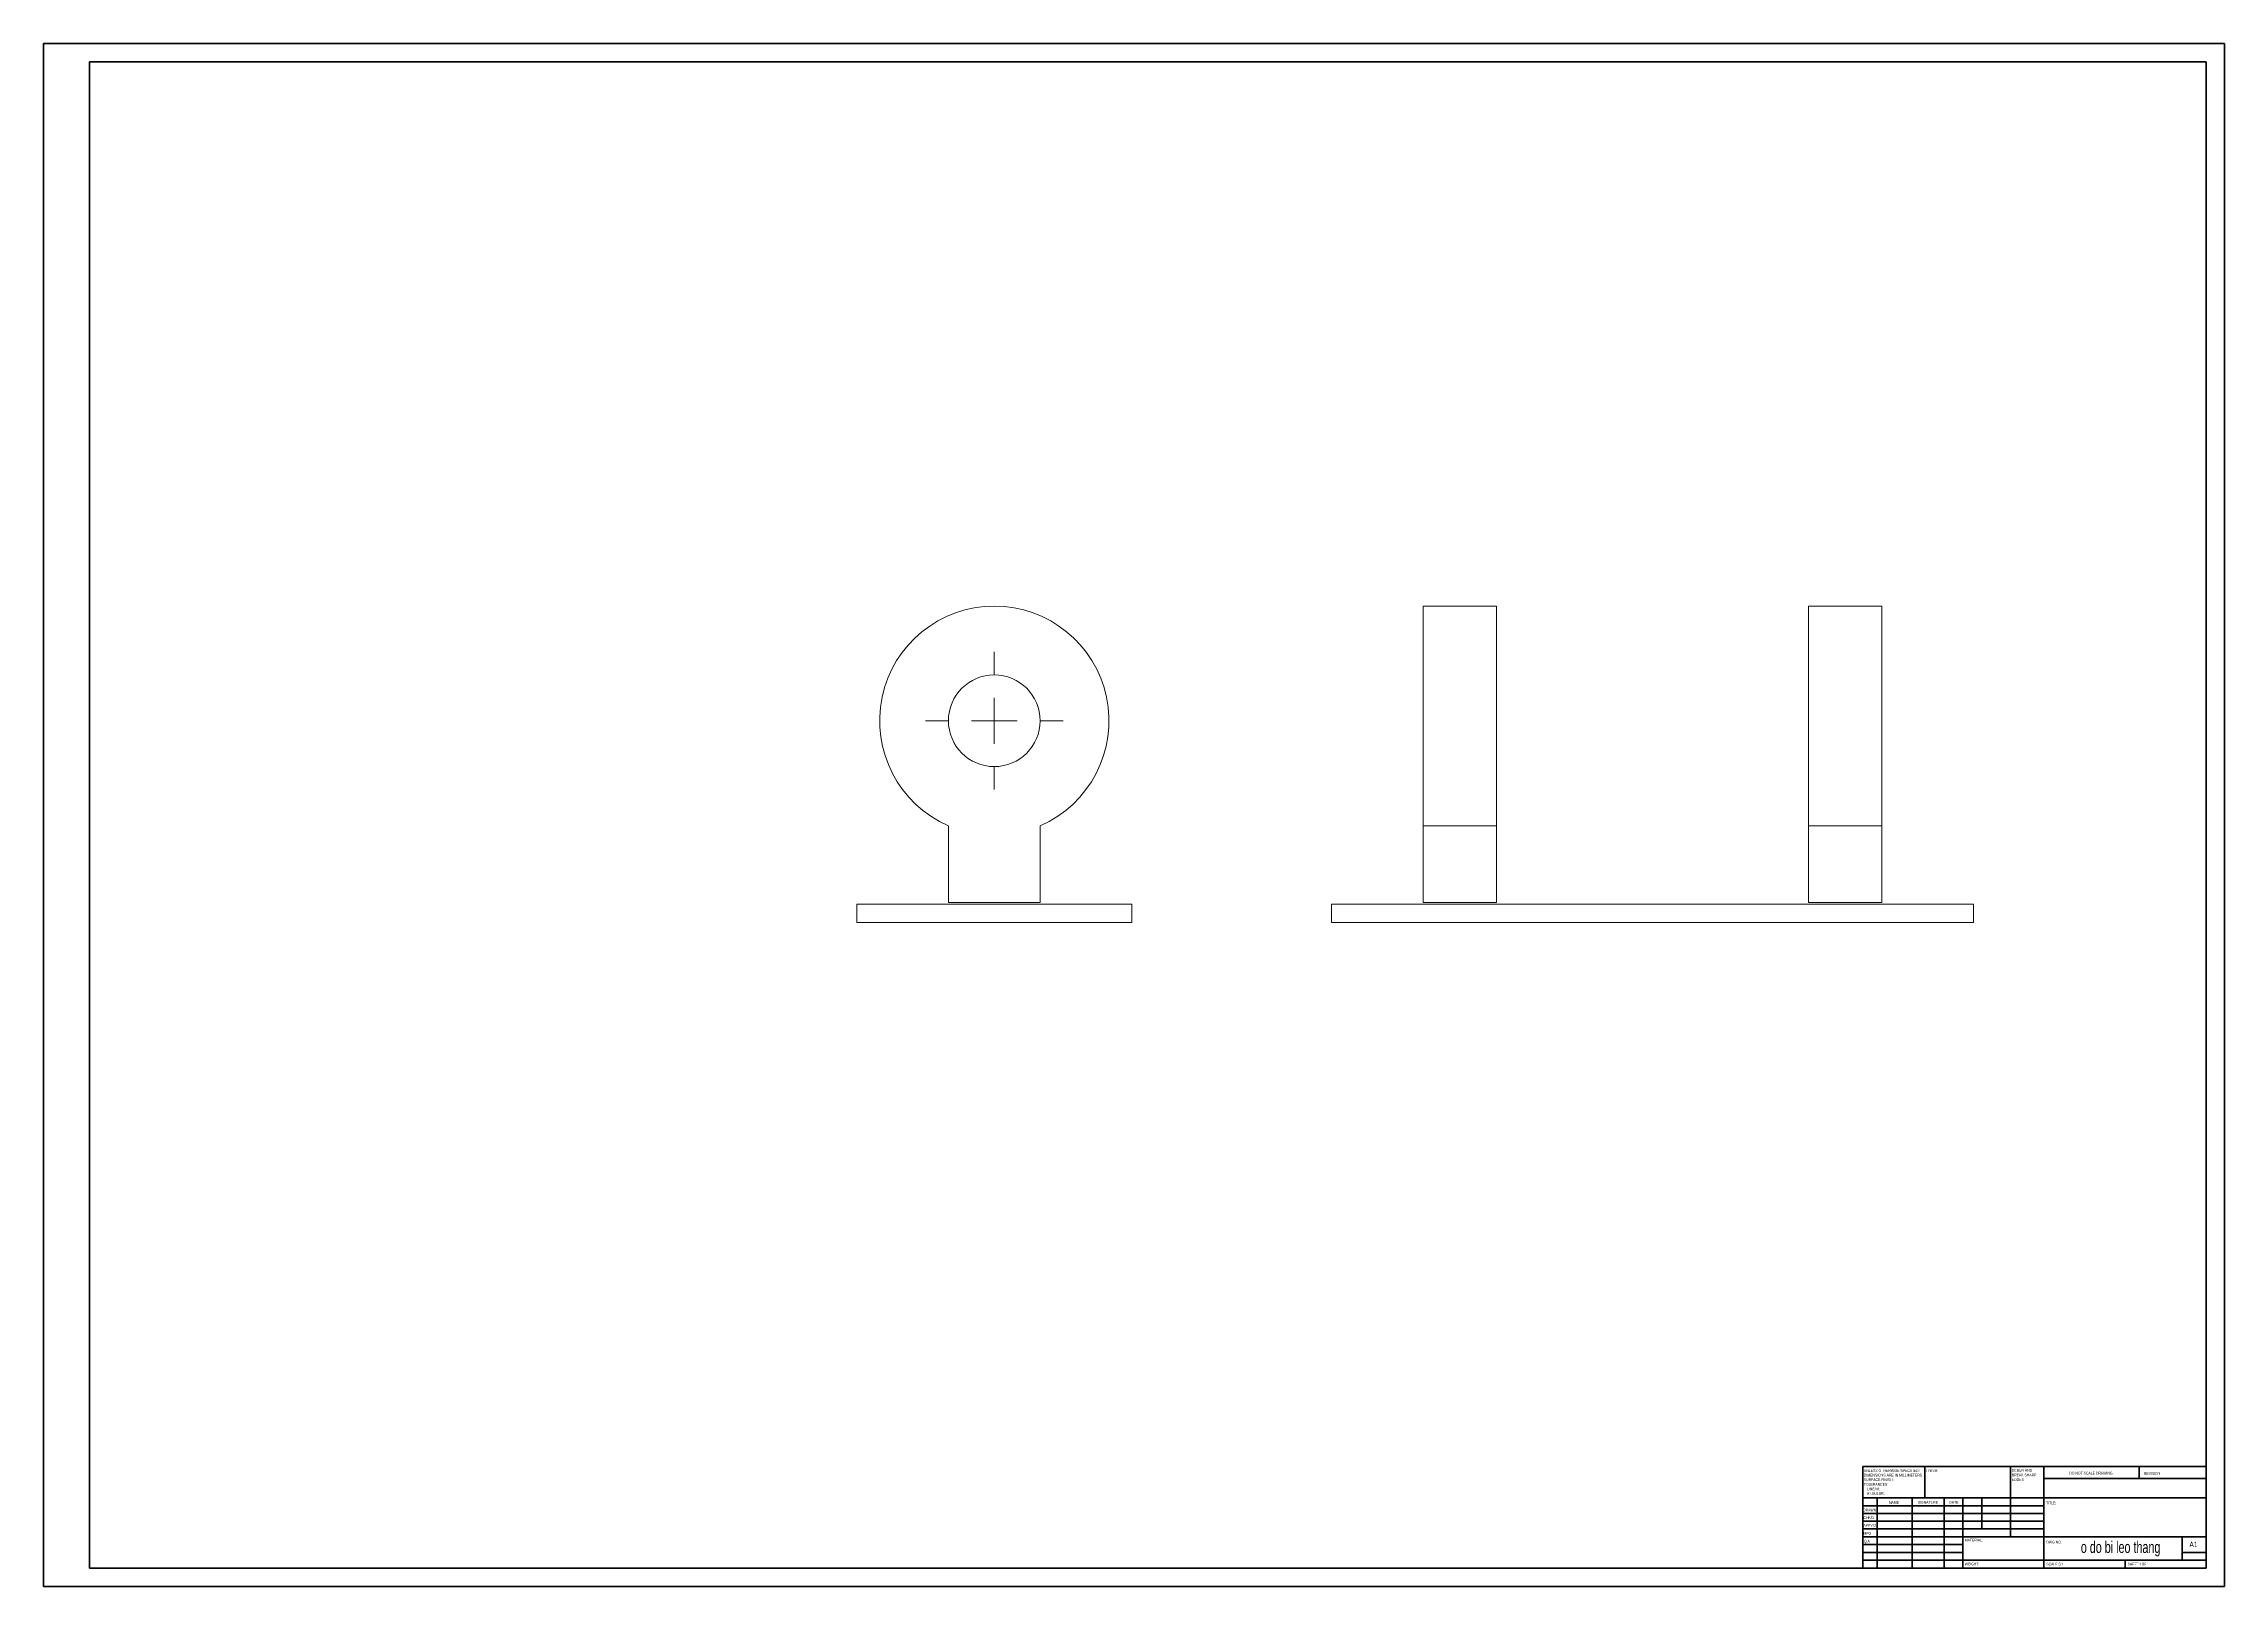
# Model space of a CAD drawing. Header units: millimetres. Extents: x 0 to 1189, y 0 to 841.
import ezdxf

# ---------------------------------------------------------------- set-up
doc = ezdxf.new("R2010")
doc.units = ezdxf.units.MM
doc.styles.add('SLDTEXTSTYLE0', font='TXT', dxfattribs={"width": 0.691176})
doc.styles.add('SLDTEXTSTYLE1', font='TXT', dxfattribs={"width": 0.75})
doc.styles.add('SLDTEXTSTYLE2', font='TXT', dxfattribs={"width": 0.6875})

# ---------------------------------------------------------------- blocks, each defined once
blk = doc.blocks.new('SW_NOTE_0')
at = {"color": 0, "linetype": 'Continuous', "lineweight": 0, "char_height": 1.5, "attachment_point": 1, "style": 'SLDTEXTSTYLE1'}
for s, insert in [('DEBUR AND', (0, 1.9)), ('BREAK SHARP', (0, -0.6)), ('EDGES', (0, -3.1))]:
    blk.add_mtext(s, dxfattribs=dict(at, insert=insert))
blk = doc.blocks.new('SW_NOTE_1')
at = {"color": 0, "linetype": 'Continuous', "lineweight": 0, "char_height": 1.5, "attachment_point": 1, "style": 'SLDTEXTSTYLE1'}
for s, insert in [('UNLESS OTHERWISE SPECIFIED:', (0, 1.9)), ('TOLERANCES:', (0, -5.6)), ('DIMENSIONS ARE IN MILLIMETERS', (0, -0.6)), ('SURFACE FINISH:', (0, -3.1)), ('ANGULAR:', (1.7, -10.6)), ('LINEAR:', (1.7, -8.1))]:
    blk.add_mtext(s, dxfattribs=dict(at, insert=insert))
blk = doc.blocks.new('SW_CENTERMARKSYMBOL_0')
at = {"color": 0, "linetype": 'Continuous', "lineweight": 0}
for p, q in [((0, 25), (0, 37.5)), ((0, 0), (0, 12.5)), ((-25, 0), (-37.5, 0)), ((0, 0), (-12.5, 0)), ((0, 0), (0, -12.5)), ((0, 0), (12.5, 0)), ((25, 0), (37.5, 0)), ((0, -25), (0, -37.5))]:
    blk.add_line(p, q, dxfattribs=at)

msp = doc.modelspace()

# ---------------------------------------------------------------- linework, layer by layer
at = {"color": 7, "linetype": 'Continuous', "lineweight": 40}
for p, q in [((0.1, 0.2), (0.1, 841.2)), ((0.1, 841.2), (1189.1, 841.2)), ((1189.1, 0.2), (1189.1, 841.2)), ((25.1, 10.2), (25.1, 831.2)), ((25.1, 831.2), (1179.1, 831.2)), ((1179.1, 10.2), (1179.1, 831.2)), ((991.9, 65.5), (1179.1, 65.5)), ((991.9, 65.5), (991.9, 10.2)), ((1025.7, 48.5), (1025.7, 65.5)), ((1072.5, 65.5), (1072.5, 27.2)), ((1090.7, 65.5), (1090.7, 10.2)), ((1142.7, 59.1), (1142.7, 65.5)), ((1179.1, 65.5), (1179.1, 10.2)), ((1179.1, 48.5), (991.9, 48.5)), ((999.7, 48.5), (999.7, 10.2)), ((1018.9, 48.5), (1018.9, 10.2)), ((1036.3, 48.5), (1036.3, 10.2)), ((1046.5, 10.2), (1046.5, 48.5)), ((1056.9, 31.5), (1056.9, 48.5)), ((1179.1, 59.1), (1090.7, 59.1)), ((1090.7, 44.2), (991.9, 44.2)), ((1090.7, 40), (991.9, 40)), ((1090.7, 35.7), (991.9, 35.7)), ((1090.7, 31.5), (991.9, 31.5)), ((1046.5, 27.2), (991.9, 27.2)), ((1046.5, 27.2), (1179.1, 27.2)), ((1166.1, 14.5), (1166.1, 27.2)), ((1046.5, 23), (991.9, 23)), ((1046.5, 18.7), (991.9, 18.7)), ((991.9, 14.5), (1179.1, 14.5)), ((1134.9, 10.2), (1134.9, 14.5)), ((1179.1, 18.7), (1166.1, 18.7)), ((0.1, 0.2), (1189.1, 0.2)), ((25.1, 10.2), (1179.1, 10.2))]:
    msp.add_line(p, q, dxfattribs=at)
at = {"color": 7, "linetype": 'Continuous', "lineweight": 15}
for p, q in [((792.3, 534.6), (752.3, 534.6)), ((752.3, 414.8), (752.3, 534.6)), ((792.3, 414.8), (792.3, 534.6)), ((1002.3, 534.6), (962.3, 534.6)), ((962.3, 414.8), (962.3, 534.6)), ((1002.3, 414.8), (1002.3, 534.6)), ((493.4, 414.8), (493.4, 373)), ((543.4, 373), (543.4, 414.8)), ((792.3, 414.8), (752.3, 414.8)), ((752.3, 373), (752.3, 414.8)), ((792.3, 373), (792.3, 414.8)), ((962.3, 414.8), (1002.3, 414.8)), ((962.3, 373), (962.3, 414.8)), ((1002.3, 373), (1002.3, 414.8)), ((443.4, 372.1), (593.4, 372.1)), ((443.4, 372.1), (443.4, 362.1)), ((493.4, 373), (543.4, 373)), ((593.4, 372.1), (593.4, 362.1)), ((702.3, 372.1), (702.3, 362.1)), ((702.3, 372.1), (1052.3, 372.1)), ((792.3, 373), (752.3, 373)), ((962.3, 373), (1002.3, 373)), ((1052.3, 372.1), (1052.3, 362.1)), ((443.4, 362.1), (593.4, 362.1)), ((702.3, 362.1), (1052.3, 362.1))]:
    msp.add_line(p, q, dxfattribs=at)
msp.add_circle((518.4, 472.1), 25, dxfattribs=at)
msp.add_arc((518.4, 472.1), 62.5, 293.5782, 246.4218, dxfattribs=at)

# ---------------------------------------------------------------- block references
at = {"color": 7, "linetype": 'Continuous', "lineweight": 0}
for name, p in [('SW_CENTERMARKSYMBOL_0', (518.4, 472.1)), ('SW_NOTE_1', (992.5, 62.2)), ('SW_NOTE_0', (1073.2, 62.3))]:
    msp.add_blockref(name, p, dxfattribs=at)

# ---------------------------------------------------------------- texts
for s, insert, char_height, attachment_point, style in [('FINISH:', (1026.3, 64.1), 1.5, 1, 'SLDTEXTSTYLE1'), ('DO NOT SCALE DRAWING', (1104.5, 62.7), 1.5, 1, 'SLDTEXTSTYLE1'), ('REVISION', (1145.2, 62.5), 1.5, 1, 'SLDTEXTSTYLE1'), ('DRAWN', (992.1, 42.6), 1.5, 1, 'SLDTEXTSTYLE1'), ("CHK'D", (992.3, 38.4), 1.5, 1, 'SLDTEXTSTYLE1'), ('NAME', (1006.2, 46.7), 1.5, 1, 'SLDTEXTSTYLE1'), ('SIGNATURE', (1021.9, 46.8), 1.5, 1, 'SLDTEXTSTYLE1'), ('DATE', (1039.1, 46.8), 1.5, 1, 'SLDTEXTSTYLE1'), ('TITLE:', (1091.8, 46.5), 1.5, 1, 'SLDTEXTSTYLE1'), ("APPV'D", (992.3, 34.3), 1.5, 1, 'SLDTEXTSTYLE1'), ('MFG', (992.3, 29.9), 1.5, 1, 'SLDTEXTSTYLE1'), ('Q.A', (992.5, 25.6), 1.5, 1, 'SLDTEXTSTYLE1'), ('MATERIAL:', (1047.5, 26.2), 1.5, 1, 'SLDTEXTSTYLE1'), ('DWG NO.', (1092, 25.1), 1.5, 1, 'SLDTEXTSTYLE1'), ('o do bi leo thang', (1132.5, 24.8), 6.35, 2, 'SLDTEXTSTYLE0'), ('A1', (1170, 24.5), 2.91, 1, 'SLDTEXTSTYLE1'), ('WEIGHT:', (1047.5, 13.2), 1.5, 1, 'SLDTEXTSTYLE1'), ('SCALE:5:1', (1092, 13.1), 1.5, 1, 'SLDTEXTSTYLE1'), ('SHEET 1 OF 1', (1136.4, 13.1), 1.5, 1, 'SLDTEXTSTYLE2')]:
    msp.add_mtext(s, dxfattribs=dict(at, insert=insert, char_height=char_height, attachment_point=attachment_point, style=style))

doc.saveas('drawing.dxf')
